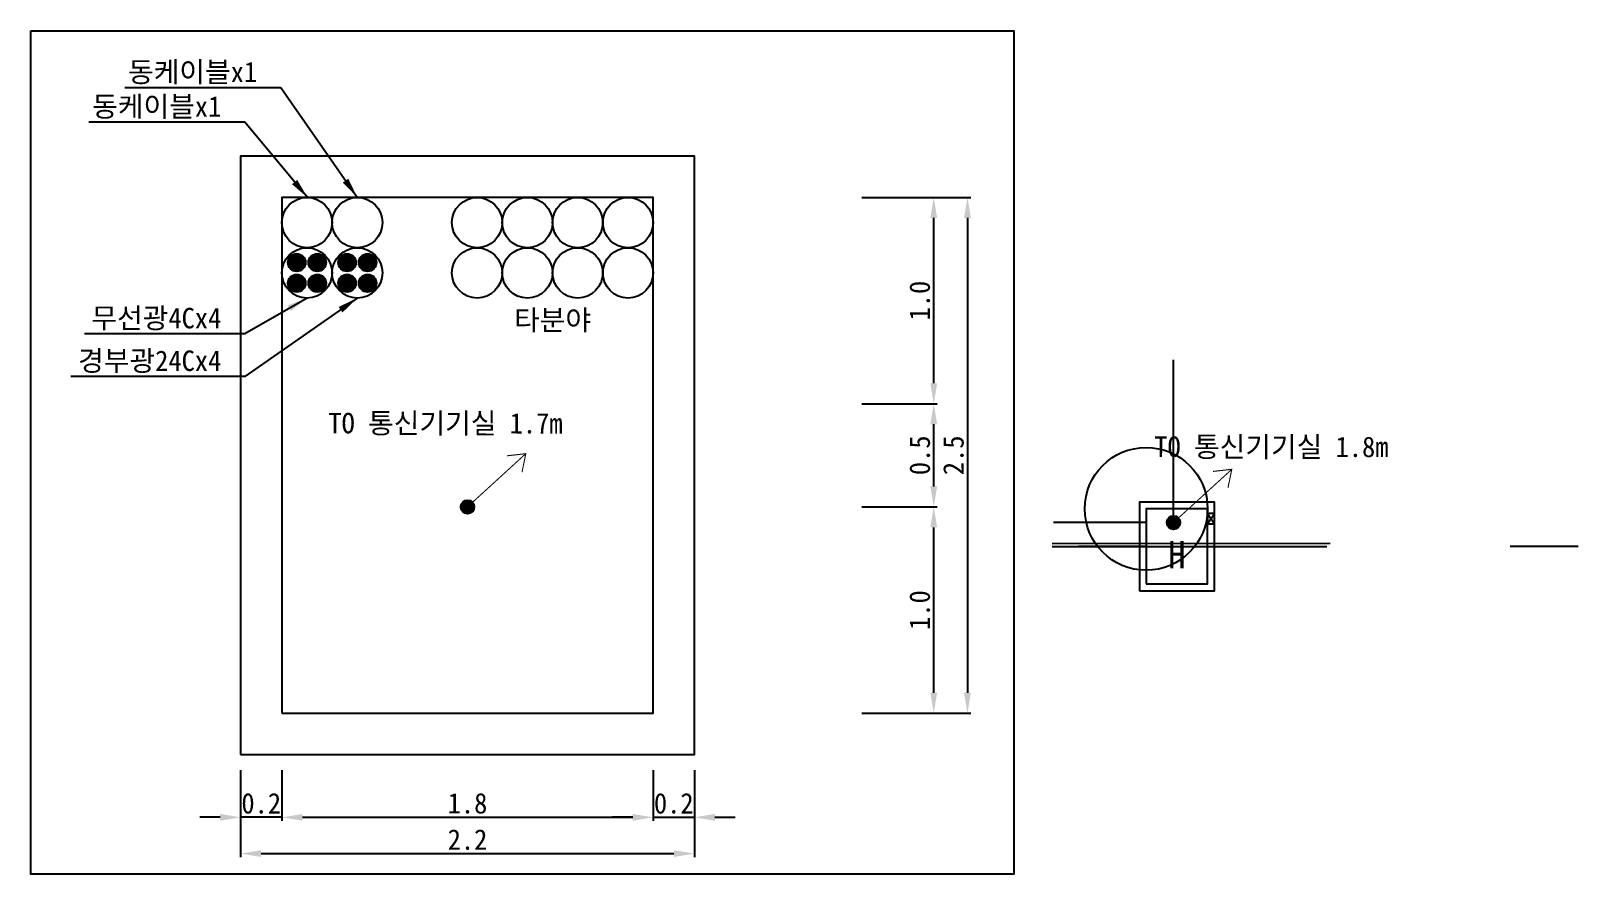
# Model space of a CAD drawing. Extents: x -212 to 226, y -69 to 145.
# Drawn here: x 180.73 to 226.1, y 12.55 to 37.26 of the extents above; entities that cross this region are included whole.
import ezdxf
from ezdxf.enums import TextEntityAlignment as Align

# ---------------------------------------------------------------- set-up
doc = ezdxf.new("R2010")
doc.units = 0
doc.header["$MEASUREMENT"] = 0
doc.layers.get('Defpoints').update_dxf_attribs({"linetype": 'CONTINUOUS'})
for name, color, linetype in [('TT-BASE', 253, 'CONTINUOUS'), ('TX-PAPR', 2, 'CONTINUOUS'), ('TZ-DIMS', 1, 'CONTINUOUS'), ('TZ-LINE', 7, 'CONTINUOUS'), ('TZ-TEX2', 3, 'CONTINUOUS'), ('TZ-TEXT', 6, 'CONTINUOUS')]:
    doc.layers.add(name, color=color, linetype=linetype)
doc.styles.get("Standard").update_dxf_attribs({"font": 'GulimChe.ttf'})
doc.dimstyles.new('D200', dxfattribs={"dimscale": 0.2, "dimtxt": 3, "dimasz": 3, "dimexe": 0.5, "dimexo": 0.5, "dimgap": 0.5, "dimtad": 1, "dimdec": 0, "dimzin": 1, "dimdsep": 46, "dimlunit": 6, "dimtxsty": 'Standard', "dimcen": 1, "dimclrd": 1, "dimclre": 1, "dimclrt": 3, "dimadec": 0, "dimazin": 0, "dimtfac": 1, "dimtdec": 0, "dimtix": 1, "dimtmove": 2, "dimatfit": 3, "dimfxl": 0, "dimtvp": 2, "dimlwd": -1, "dimlwe": -1, "dimarcsym": 0})

msp = doc.modelspace()

# ---------------------------------------------------------------- texts
at = {"layer": 'TZ-TEX2'}
msp.add_text('H', height=0.8, dxfattribs=at).set_placement((214.337, 21.905, -0.619), align=Align.MIDDLE)
at = {"layer": 'TZ-TEXT'}
msp.add_text('TO 통신기기실 1.8m', height=0.6, rotation=359.9482, dxfattribs=at).set_placement((217.108, 25.078, 0), align=Align.MIDDLE)

# ---------------------------------------------------------------- blocks, each defined once
blk = doc.blocks.new('*D8')
at = {"layer": 'Defpoints', "color": 0}
for p in [(204.997, 23.309), (207.207, 23.309), (204.997, 17.261)]:
    blk.add_point(p, dxfattribs=at)
at = {"layer": 'TZ-LINE', "color": 1}
for p, q in [((205.097, 23.309), (207.307, 23.309)), ((207.207, 17.861), (207.207, 22.709)), ((205.097, 17.261), (207.307, 17.261))]:
    blk.add_line(p, q, dxfattribs=at)
for points in [[(207.107, 22.709), (207.307, 22.709), (207.207, 23.309)], [(207.107, 17.861), (207.307, 17.861), (207.207, 17.261)]]:
    blk.add_solid(points, dxfattribs=at)
at = {"layer": 'TZ-LINE', "color": 3, "insert": (206.799, 20.285), "char_height": 0.6, "width": 1.13871, "attachment_point": 5, "rotation": 90}
blk.add_mtext('1.0', dxfattribs=at)
blk = doc.blocks.new('*D9')
at = {"layer": 'Defpoints', "color": 0}
for p in [(204.997, 26.333), (207.207, 26.333), (204.997, 23.309)]:
    blk.add_point(p, dxfattribs=at)
at = {"layer": 'TZ-LINE', "color": 1}
for p, q in [((205.097, 26.333), (207.307, 26.333)), ((207.207, 23.909), (207.207, 25.733)), ((205.097, 23.309), (207.307, 23.309))]:
    blk.add_line(p, q, dxfattribs=at)
for points in [[(207.107, 25.733), (207.307, 25.733), (207.207, 26.333)], [(207.107, 23.909), (207.307, 23.909), (207.207, 23.309)]]:
    blk.add_solid(points, dxfattribs=at)
at = {"layer": 'TZ-LINE', "color": 3, "insert": (206.8, 24.821), "char_height": 0.6, "attachment_point": 5, "rotation": 90}
blk.add_mtext('0.5', dxfattribs=at)
blk = doc.blocks.new('*D10')
at = {"layer": 'Defpoints', "color": 0}
for p in [(204.997, 32.381, 13551.633), (207.207, 32.381), (204.997, 26.333, 13551.633)]:
    blk.add_point(p, dxfattribs=at)
at = {"layer": 'TZ-LINE', "color": 1}
for p, q in [((205.097, 32.381), (207.307, 32.381)), ((207.207, 26.933), (207.207, 31.781)), ((205.097, 26.333), (207.307, 26.333))]:
    blk.add_line(p, q, dxfattribs=at)
for points in [[(207.107, 31.781), (207.307, 31.781), (207.207, 32.381)], [(207.107, 26.933), (207.307, 26.933), (207.207, 26.333)]]:
    blk.add_solid(points, dxfattribs=at)
at = {"layer": 'TZ-LINE', "color": 3, "insert": (206.799, 29.357), "char_height": 0.6, "attachment_point": 5, "rotation": 90}
blk.add_mtext('1.0', dxfattribs=at)
blk = doc.blocks.new('*D11')
at = {"layer": 'Defpoints', "color": 0}
for p in [(204.997, 32.381, 13551.633), (204.997, 17.261, 13551.633), (208.195, 17.261)]:
    blk.add_point(p, dxfattribs=at)
at = {"layer": 'TZ-LINE', "color": 1}
for p, q in [((205.097, 32.381), (208.295, 32.381)), ((208.195, 31.781), (208.195, 17.861)), ((205.097, 17.261), (208.295, 17.261))]:
    blk.add_line(p, q, dxfattribs=at)
for points in [[(208.095, 31.781), (208.295, 31.781), (208.195, 32.381)], [(208.095, 17.861), (208.295, 17.861), (208.195, 17.261)]]:
    blk.add_solid(points, dxfattribs=at)
at = {"layer": 'TZ-LINE', "color": 3, "insert": (207.788, 24.821), "char_height": 0.6, "attachment_point": 5, "rotation": 90}
blk.add_mtext('2.5', dxfattribs=at)
blk = doc.blocks.new('*D12')
at = {"layer": 'Defpoints', "color": 0}
for p in [(186.883, 15.688), (188.093, 15.688), (186.883, 14.209)]:
    blk.add_point(p, dxfattribs=at)
at = {"layer": 'TZ-LINE', "color": 1}
for p, q in [((186.883, 15.588), (186.883, 14.109)), ((188.093, 15.588), (188.093, 14.109)), ((186.283, 14.209), (185.683, 14.209)), ((188.093, 14.209), (186.883, 14.209)), ((188.693, 14.209), (189.293, 14.209))]:
    blk.add_line(p, q, dxfattribs=at)
for points in [[(186.283, 14.309), (186.283, 14.109), (186.883, 14.209)], [(188.693, 14.309), (188.693, 14.109), (188.093, 14.209)]]:
    blk.add_solid(points, dxfattribs=at)
at = {"layer": 'TZ-LINE', "color": 3, "insert": (187.488, 14.616), "char_height": 0.6, "attachment_point": 5}
blk.add_mtext('0.2', dxfattribs=at)
blk = doc.blocks.new('*D13')
at = {"layer": 'Defpoints', "color": 0}
for p in [(188.093, 15.688), (198.979, 15.688), (198.979, 14.209)]:
    blk.add_point(p, dxfattribs=at)
at = {"layer": 'TZ-LINE', "color": 1}
for p, q in [((188.093, 15.588), (188.093, 14.109)), ((198.979, 15.588), (198.979, 14.109)), ((188.693, 14.209), (198.379, 14.209))]:
    blk.add_line(p, q, dxfattribs=at)
for points in [[(188.693, 14.309), (188.693, 14.109), (188.093, 14.209)], [(198.379, 14.309), (198.379, 14.109), (198.979, 14.209)]]:
    blk.add_solid(points, dxfattribs=at)
at = {"layer": 'TZ-LINE', "color": 3, "insert": (193.536, 14.617), "char_height": 0.6, "attachment_point": 5}
blk.add_mtext('1.8', dxfattribs=at)
blk = doc.blocks.new('*D14')
at = {"layer": 'Defpoints', "color": 0}
for p in [(198.979, 15.688), (200.189, 15.688), (200.189, 14.209)]:
    blk.add_point(p, dxfattribs=at)
at = {"layer": 'TZ-LINE', "color": 1}
for p, q in [((198.979, 15.588), (198.979, 14.109)), ((200.189, 15.588), (200.189, 14.109)), ((198.379, 14.209), (197.779, 14.209)), ((198.979, 14.209), (200.189, 14.209)), ((200.789, 14.209), (201.389, 14.209))]:
    blk.add_line(p, q, dxfattribs=at)
for points in [[(198.379, 14.309), (198.379, 14.109), (198.979, 14.209)], [(200.789, 14.309), (200.789, 14.109), (200.189, 14.209)]]:
    blk.add_solid(points, dxfattribs=at)
at = {"layer": 'TZ-LINE', "color": 3, "insert": (199.584, 14.616), "char_height": 0.6, "attachment_point": 5}
blk.add_mtext('0.2', dxfattribs=at)
blk = doc.blocks.new('*D15')
at = {"layer": 'Defpoints', "color": 0}
for p in [(186.883, 15.688), (200.189, 15.688), (200.189, 13.145)]:
    blk.add_point(p, dxfattribs=at)
at = {"layer": 'TZ-LINE', "color": 1}
for p, q in [((186.883, 15.588), (186.883, 13.045)), ((200.189, 15.588), (200.189, 13.045)), ((187.483, 13.145), (199.589, 13.145))]:
    blk.add_line(p, q, dxfattribs=at)
for points in [[(187.483, 13.245), (187.483, 13.045), (186.883, 13.145)], [(199.589, 13.245), (199.589, 13.045), (200.189, 13.145)]]:
    blk.add_solid(points, dxfattribs=at)
at = {"layer": 'TZ-LINE', "color": 3, "insert": (193.536, 13.553), "char_height": 0.6, "attachment_point": 5}
blk.add_mtext('2.2', dxfattribs=at)

# ---------------------------------------------------------------- hatches: boundary and pattern name
at = {"layer": 'TZ-LINE'}
h = msp.add_hatch(color=256, dxfattribs=at)
h.dxf.hatch_style = 1
h.paths.add_polyline_path([(214.037, 22.851, 1), (214.437, 22.851, 1)])

# ---------------------------------------------------------------- linework, layer by layer
at = {"layer": 'TT-BASE'}
for p, q in [((210.678, 22.239), (218.833, 22.241)), ((210.678, 22.151), (218.733, 22.151))]:
    msp.add_line(p, q, dxfattribs=at)
at = {"layer": 'TZ-LINE'}
for points in [[(214.237, 22.851), (214.237, 27.62)], [(213.437, 22.851), (210.714, 22.851)], [(215.237, 22.816), (215.437, 23.116)], [(215.237, 23.116), (215.437, 22.816)], [(213.437, 22.151), (211.447, 22.151)], [(226.1, 22.151), (224.109, 22.151)]]:
    msp.add_lwpolyline(points, dxfattribs=at)
at = {"layer": 'TZ-LINE', "const_width": 0.03}
for points in [[(214.237, 22.851), (215.947, 24.411)], [(215.397, 24.349), (215.947, 24.411), (215.835, 23.869)]]:
    msp.add_lwpolyline(points, dxfattribs=at)
at = {"layer": 'TZ-LINE'}
for points in [[(213.237, 20.851), (215.437, 20.851), (215.437, 23.451), (213.237, 23.451)], [(213.437, 21.051), (215.237, 21.051), (215.237, 23.251), (213.437, 23.251)], [(215.437, 22.816), (215.437, 23.116), (215.237, 23.116), (215.237, 22.816)]]:
    msp.add_lwpolyline(points, close=True, dxfattribs=at)
for centre, radius in [((213.437, 23.251), 1.8), ((214.237, 22.851), 0.2)]:
    msp.add_circle(centre, radius, dxfattribs=at)

msp.set_redraw_order([(e.dxf.handle, doc.entitydb.next_handle()) for e in msp.query("TEXT MTEXT ATTDEF DIMENSION ARC_DIMENSION")])  # texts and dimensions are drawn at this point

# ---------------------------------------------------------------- wipeouts: each hides what was drawn before it
msp.add_wipeout([(180.735, 37.261), (180.735, 12.546), (209.557, 12.546), (209.557, 37.261)]).translate(0, 0, -0.464).dxf.layer = 'TX-PAPR'

# ---------------------------------------------------------------- next in the draw order: hatches: boundary and pattern name
at = {"layer": 'TZ-LINE'}
h = msp.add_hatch(color=256, dxfattribs=at)
h.dxf.hatch_style = 1
h.paths.add_polyline_path([(188.27, 30.472, 1), (188.787, 30.472, 1)])
h = msp.add_hatch(color=256, dxfattribs=at)
h.dxf.hatch_style = 1
h.paths.add_polyline_path([(189.39, 30.472, -1), (188.872, 30.472, -1)])
h = msp.add_hatch(color=256, dxfattribs=at)
h.dxf.hatch_style = 1
h.paths.add_polyline_path([(189.744, 30.472, 1), (190.262, 30.472, 1)])
h = msp.add_hatch(color=256, dxfattribs=at)
h.dxf.hatch_style = 1
h.paths.add_polyline_path([(190.864, 30.472, -1), (190.347, 30.472, -1)])
h = msp.add_hatch(color=256, dxfattribs=at)
h.dxf.hatch_style = 1
h.paths.add_polyline_path([(188.27, 29.866, 1), (188.787, 29.866, 1)])
h = msp.add_hatch(color=256, dxfattribs=at)
h.dxf.hatch_style = 1
h.paths.add_polyline_path([(189.39, 29.866, -1), (188.872, 29.866, -1)])
h = msp.add_hatch(color=256, dxfattribs=at)
h.dxf.hatch_style = 1
h.paths.add_polyline_path([(189.744, 29.866, 1), (190.262, 29.866, 1)])
h = msp.add_hatch(color=256, dxfattribs=at)
h.dxf.hatch_style = 1
h.paths.add_polyline_path([(190.864, 29.866, -1), (190.347, 29.866, -1)])
h = msp.add_hatch(color=256, dxfattribs=at)
h.dxf.hatch_style = 1
h.paths.add_polyline_path([(193.336, 23.309, 1), (193.736, 23.309, 1)])

# ---------------------------------------------------------------- next in the draw order: linework, layer by layer
at = {"layer": 'TZ-LINE', "elevation": -0.464}
for points in [[(186.883, 16.051), (200.189, 16.051), (200.189, 33.59), (186.883, 33.59)], [(188.093, 17.261), (198.979, 17.261), (198.979, 32.381), (188.093, 32.381)]]:
    msp.add_lwpolyline(points, close=True, dxfattribs=at)
at = {"layer": 'TZ-LINE', "const_width": 0.03, "elevation": -0.464}
for points in [[(193.536, 23.309), (195.245, 24.869)], [(194.696, 24.807), (195.245, 24.869), (195.134, 24.327)]]:
    msp.add_lwpolyline(points, dxfattribs=at)
at = {"layer": 'TZ-LINE', "ltscale": 2}
for centre, radius in [((188.83, 31.644, -0.464), 0.737), ((190.304, 31.644, -0.464), 0.737), ((193.818, 31.644, -0.464), 0.737), ((195.293, 31.644, -0.464), 0.737), ((196.767, 31.644, -0.464), 0.737), ((198.242, 31.644, -0.464), 0.737), ((188.83, 30.169, -0.464), 0.737), ((190.304, 30.169, -0.464), 0.737), ((193.818, 30.169, -0.464), 0.737), ((195.293, 30.169, -0.464), 0.737), ((196.767, 30.169, -0.464), 0.737), ((198.242, 30.169, -0.464), 0.737), ((188.529, 30.472, -0.464), 0.259), ((189.131, 30.472, -0.464), 0.259), ((190.003, 30.472, -0.464), 0.259), ((190.606, 30.472, -0.464), 0.259), ((188.529, 29.866, -0.464), 0.259), ((189.131, 29.866, -0.464), 0.259), ((190.003, 29.866, -0.464), 0.259), ((190.606, 29.866, -0.464), 0.259)]:
    msp.add_circle(centre, radius, dxfattribs=at)
at = {"layer": 'TZ-LINE'}
msp.add_circle((193.536, 23.309, -0.464), 0.2, dxfattribs=at)
at = {"layer": 'TZ-TEXT', "elevation": -0.464}
msp.add_lwpolyline([(180.735, 37.261), (209.557, 37.261), (209.557, 12.546), (180.735, 12.546)], close=True, dxfattribs=at)

# ---------------------------------------------------------------- next in the draw order: texts
at = {"layer": 'TZ-DIMS', "char_height": 0.6}
for s, insert, attachment_point in [('동케이블x1', (187.368, 35.695, -0.464), 9), ('동케이블x1', (186.316, 34.684, -0.464), 9), ('무선광4Cx4', (186.316, 28.481, -0.464), 9), ('타분야', (196.03, 28.754, -0.464), 5), ('경부광24Cx4', (186.316, 27.23, -0.464), 9)]:
    msp.add_mtext(s, dxfattribs=dict(at, insert=insert, attachment_point=attachment_point))
at = {"layer": 'TZ-TEXT'}
msp.add_text('TO 통신기기실 1.7m', height=0.6, rotation=359.9482, dxfattribs=at).set_placement((192.89, 25.769, -0.465), align=Align.MIDDLE)

# ---------------------------------------------------------------- next in the draw order: dimensions: what is measured, and where the dimension line sits
at = {"layer": 'TZ-LINE'}
for base, p1, p2, text, picture, middle in [((207.207, 32.381, -13552.097), (204.997, 26.333, -0.464), (204.997, 32.381, -0.464), '1.0', '*D10', (206.799, 29.357, -13552.097)), ((208.195, 17.261, -13552.097), (204.997, 32.381, -0.464), (204.997, 17.261, -0.464), '2.5', '*D11', (207.788, 24.821, -13552.097)), ((207.207, 26.333, -0.464), (204.997, 23.309, -0.464), (204.997, 26.333, -0.464), '0.5', '*D9', (206.8, 24.821, -0.464)), ((207.207, 23.309, -0.464), (204.997, 17.261, -0.464), (204.997, 23.309, -0.464), '1.0', '*D8', (206.799, 20.285, -0.464))]:
    dim = msp.add_linear_dim(base=base, p1=p1, p2=p2, angle=90, text=text, dimstyle='D200', dxfattribs=at)
    dim.commit()
    dim.dimension.update_dxf_attribs({"geometry": picture, "text_midpoint": middle})
for base, p1, p2, text, picture, middle in [((186.883, 14.209, -0.464), (188.093, 15.688, -0.464), (186.883, 15.688, -0.464), '0.2', '*D12', (187.488, 14.616, -0.464)), ((200.189, 13.145, -0.464), (186.883, 15.688, -0.464), (200.189, 15.688, -0.464), '2.2', '*D15', (193.536, 13.553, -0.464)), ((198.979, 14.209, -0.464), (188.093, 15.688, -0.464), (198.979, 15.688, -0.464), '1.8', '*D13', (193.536, 14.617, -0.464)), ((200.189, 14.209, -0.464), (198.979, 15.688, -0.464), (200.189, 15.688, -0.464), '0.2', '*D14', (199.584, 14.616, -0.464))]:
    dim = msp.add_linear_dim(base=base, p1=p1, p2=p2, text=text, dimstyle='D200', dxfattribs=at)
    dim.commit()
    dim.dimension.update_dxf_attribs({"geometry": picture, "text_midpoint": middle})

# ---------------------------------------------------------------- next in the draw order: leaders
at = {"layer": 'TZ-DIMS', "annotation_type": 0, "has_hookline": 1, "hookline_direction": 1}
for points, text_width in [([(190.304, 32.381, -0.464), (188.058, 35.595, -0.464), (187.468, 35.595, -0.464)], 3.884), ([(188.85, 32.371, -0.464), (187.006, 34.584, -0.464), (186.416, 34.584, -0.464)], 3.884), ([(190.304, 29.432, -0.464), (187.006, 27.13, -0.464), (186.416, 27.13, -0.464)], 4.407), ([(188.83, 29.432, -0.464), (187.006, 28.381, -0.464), (186.416, 28.381, -0.464)], 4.007)]:
    msp.add_leader(points, dimstyle='D200', dxfattribs=dict(at, text_width=text_width))

doc.saveas('drawing.dxf')
